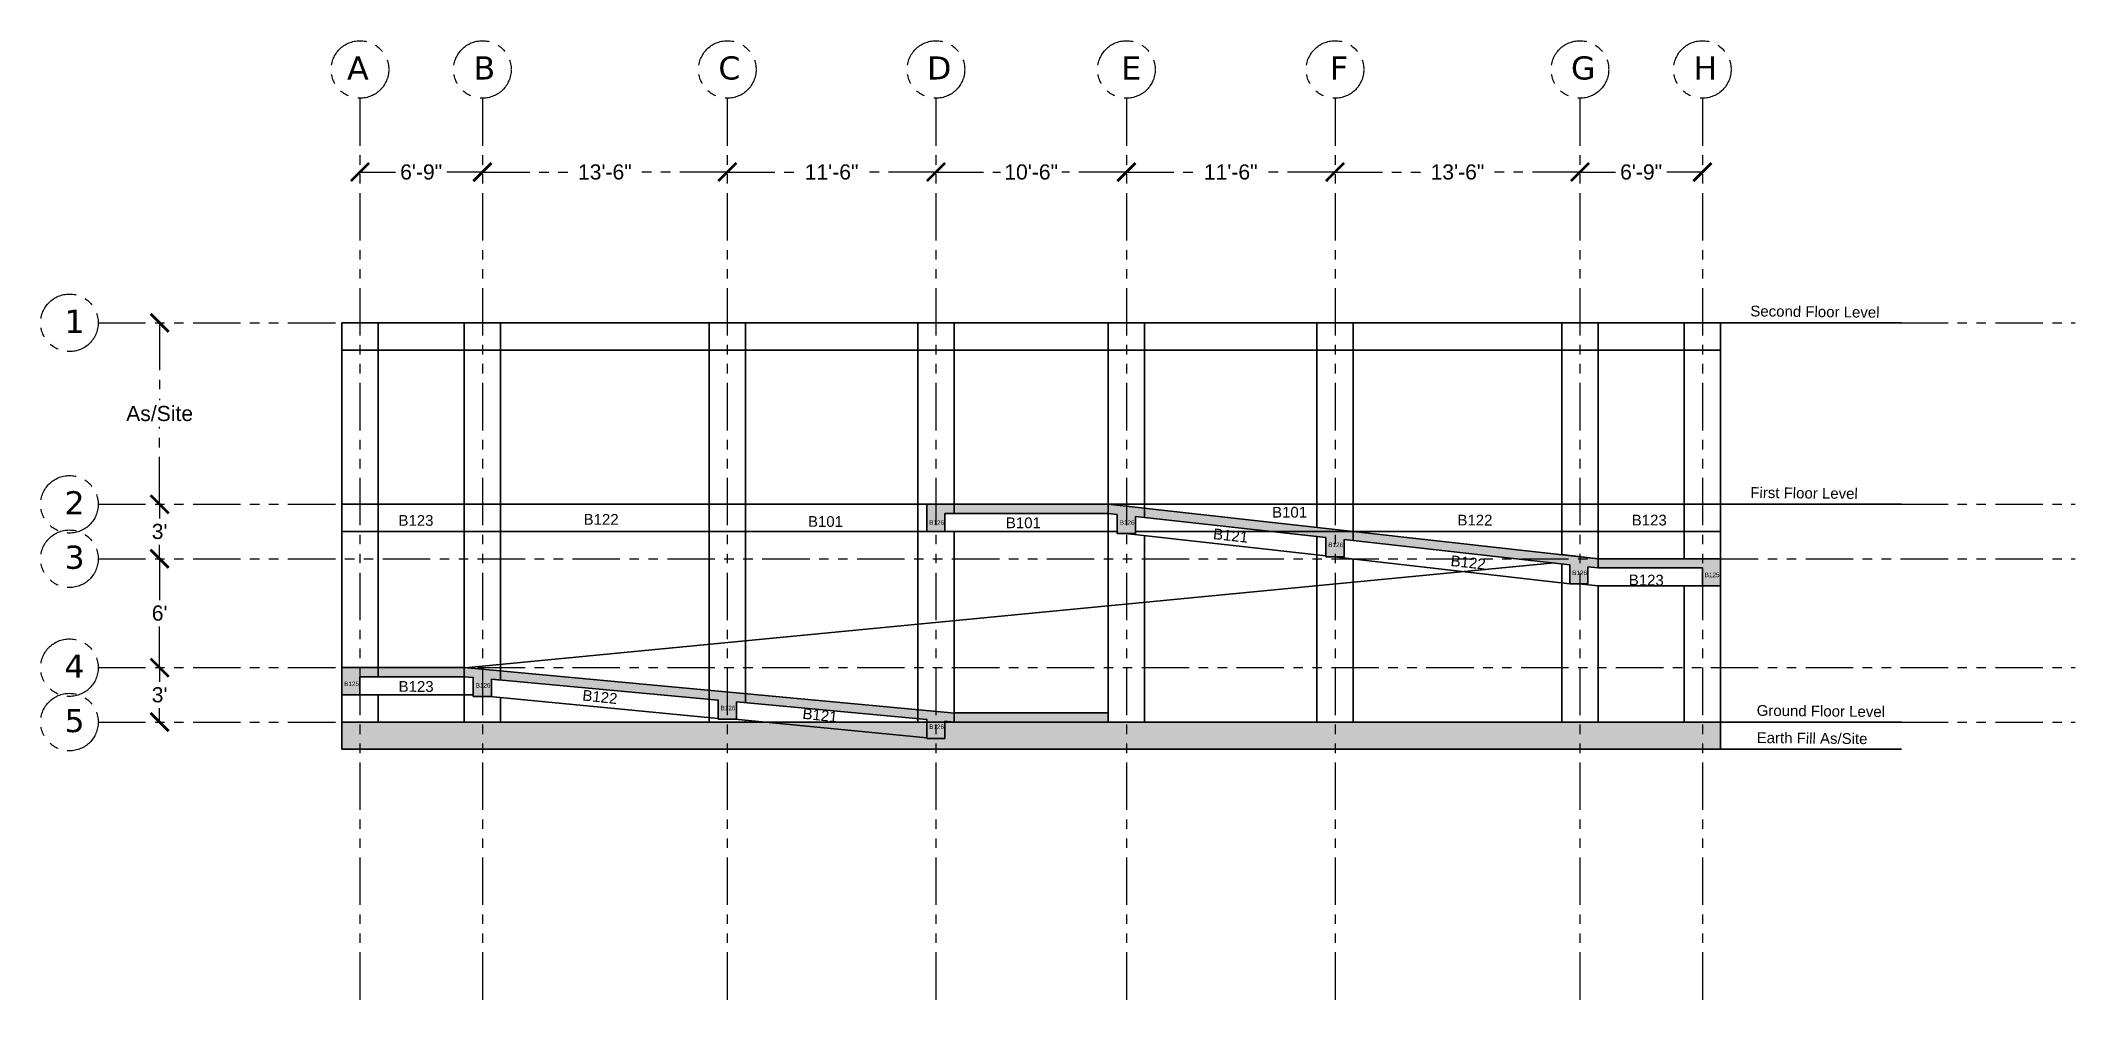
# Model space of a CAD drawing. Header units: feet. Extents: x 15113 to 123217, y -97269 to -8247.
# Drawn here: x 60418 to 61764, y -48354 to -47719 of the extents above; entities that cross this region are included whole.
import ezdxf

# ---------------------------------------------------------------- set-up
doc = ezdxf.new("R2010")
doc.units = ezdxf.units.FT
doc.header["$LTSCALE"] = 50.2
doc.header["$MEASUREMENT"] = 0
doc.header["$PDMODE"] = 3
for name, pattern in [('DASHED', [0.75, 0.5, -0.25]), ('DASHED2', [0.375, 0.25, -0.125]), ('PHANTOM2', [1.25, 0.625, -0.125, 0.125, -0.125, 0.125, -0.125])]:
    doc.linetypes.add(name, pattern=pattern)
doc.layers.get('0').update_dxf_attribs({"lineweight": 35})
doc.layers.add('drg seal txt', color=7, linetype='Continuous')
doc.layers.add('Str grid', color=7, linetype='Continuous', true_color=0x17d337)
doc.layers.add('Str Ramp', color=5, linetype='Continuous', lineweight=35, transparency=0.7)
doc.styles.add('7.1 INCH', font='arial.ttf', dxfattribs={"height": 7.1})
doc.styles.get("Standard").update_dxf_attribs({"font": 'arial.ttf'})
doc.dimstyles.new('Copy of Standard', dxfattribs={"dimscale": 40, "dimtxt": 0.25, "dimasz": 0.3, "dimexe": 0.18, "dimexo": 5, "dimgap": 0.09, "dimtad": 0, "dimtih": 1, "dimtoh": 1, "dimdec": 0, "dimzin": 0, "dimdsep": 46, "dimlunit": 4, "dimtxsty": 'Standard', "dimcen": 0.2, "dimse1": 1, "dimse2": 1, "dimadec": 0, "dimazin": 0, "dimtfac": 1, "dimtdec": 0, "dimtofl": 0, "dimtmove": 0, "dimatfit": 3, "dimfxl": 1, "dimtolj": 1, "dimtzin": 0, "dimarcsym": 0})

msp = doc.modelspace()

# ---------------------------------------------------------------- texts
at = {"layer": 'drg seal txt', "char_height": 15.2852164, "width": 2687.8083334, "attachment_point": 1}
for s, insert in [('{\\fVerdana|b0|i0|c0|p34;A}', (60620.27099, -47729.61302)), ('{\\fVerdana|b0|i0|c0|p34;B}', (60703.87099, -47729.61302)), ('{\\fVerdana|b0|i0|c0|p34;C}', (60865.87099, -47729.61302)), ('{\\fVerdana|b0|i0|c0|p34;D}', (61003.87099, -47729.61302)), ('{\\fVerdana|b0|i0|c0|p34;E}', (61132.37099, -47729.61302)), ('{\\fVerdana|b0|i0|c0|p34;F}', (61270.37099, -47729.61302)), ('{\\fVerdana|b0|i0|c0|p34;G}', (61429.87099, -47729.61302)), ('{\\fVerdana|b0|i0|c0|p34;H}', (61510.87099, -47729.61302)), ('{\\fVerdana|b0|i0|c0|p34;1}', (60433.3205, -47897.14146)), ('{\\fVerdana|b0|i0|c0|p34;2}', (60433.3205, -48017.14146)), ('{\\fVerdana|b0|i0|c0|p34;3}', (60433.3205, -48053.14146)), ('{\\fVerdana|b0|i0|c0|p34;4}', (60433.3205, -48125.14146)), ('{\\fVerdana|b0|i0|c0|p34;5}', (60433.3205, -48161.14146))]:
    msp.add_mtext(s, dxfattribs=dict(at, insert=insert))
at = {"layer": 'Str Ramp', "color": 1, "linetype": 'Continuous', "ltscale": 150, "attachment_point": 1, "style": '7.1 INCH'}
for s, insert, char_height, rotation in [('Second Floor Level', (61548.57497, -47894.42799), 7.1, 359.40791705), ('First Floor Level', (61548.57497, -48014.42799), 7.1, 359.40791705), ('B123', (60654.26811, -48032.88765), 7.1, 359.91490452), ('B122', (60776.76811, -48032.18765), 7.1, 359.91490452), ('B101', (60925.16811, -48033.58765), 7.1, 359.91490452), ('B101', (61056.06811, -48034.48765), 7.1, 359.91490452), ('B101', (61232.16811, -48027.48765), 7.1, 359.91490452), ('B122', (61354.76811, -48032.68765), 7.1, 359.91490452), ('B123', (61470.06811, -48032.68765), 7.1, 359.91490452), ('B126', (61005.36811, -48036.35791), 3, 359.91490452), ('B126', (61131.36811, -48036.35791), 3, 359.91490452), ('B121', (61193.64, -48041.68186), 7.1, 353.80048509), ('B126', (61269.36811, -48051.09842), 3, 359.91490452), ('B122', (61350.74, -48059.48186), 7.1, 353.80048509), ('B126', (61430.70552, -48069.61762), 3, 359.91490452), ('B123', (61468.15359, -48072.22799), 7.1, 359.40791705), ('B125', (61518.36811, -48070.98765), 3, 359.91490452), ('B125', (60618.36811, -48142.98765), 3, 359.91490452), ('B123', (60654.36811, -48142.68765), 7.1, 359.91490452), ('B126', (60705.36811, -48143.98765), 3, 359.91490452), ('B122', (60776.44, -48148.38186), 7.1, 353.80048509), ('B126', (60867.36811, -48158.98765), 3, 359.91490452), ('B121', (60922.04, -48160.48186), 7.1, 353.80048509), ('Ground Floor Level', (61552.77497, -48158.52799), 7.1, 359.40791705), ('B126', (61005.36811, -48171.37232), 3, 359.91490452), ('Earth Fill As/Site', (61552.77497, -48176.52799), 7.1, 359.40791705)]:
    msp.add_mtext_dynamic_manual_height_columns(s, width=515, gutter_width=35.5, heights=[0], dxfattribs=dict(at, insert=insert, char_height=char_height, rotation=rotation))

# ---------------------------------------------------------------- blocks, each defined once
blk = doc.blocks.new('_ArchTick')
at = {"color": 0, "linetype": 'ByBlock', "const_width": 0.15}
blk.add_lwpolyline([(-0.5, -0.5), (0.5, 0.5)], dxfattribs=at)
blk = doc.blocks.new('*D1142')
at = {"layer": 'Defpoints', "color": 0, "linetype": 'PHANTOM2', "transparency": 16777216}
for p in [(60628.8, -47806.1), (60709.8, -47806.1), (60709.8, -47806.1)]:
    blk.add_point(p, dxfattribs=at)
at = {"layer": 'Str grid', "color": 0, "linetype": 'PHANTOM2', "lineweight": -2, "transparency": 16777216}
for p, q in [((60628.8, -47806.1), (60652.4, -47806.1)), ((60709.8, -47806.1), (60686.2, -47806.1))]:
    blk.add_line(p, q, dxfattribs=at)
at = {"layer": 'Str grid', "color": 0, "linetype": 'PHANTOM2', "lineweight": -2, "transparency": 16777216, "xscale": 12, "yscale": 12, "zscale": 12, "rotation": 180}
blk.add_blockref('_ArchTick', (60628.8, -47806.1), dxfattribs=at)
at = {"layer": 'Str grid', "color": 0, "linetype": 'PHANTOM2', "lineweight": -2, "transparency": 16777216, "xscale": 12, "yscale": 12, "zscale": 12}
blk.add_blockref('_ArchTick', (60709.8, -47806.1), dxfattribs=at)
at = {"layer": 'Str grid', "color": 0, "linetype": 'PHANTOM2', "transparency": 16777216, "insert": (60669.3, -47806.1), "char_height": 10, "attachment_point": 5}
blk.add_mtext('\\A1;6\'-9"', dxfattribs=at)
blk = doc.blocks.new('*D1143')
at = {"layer": 'Defpoints', "color": 0, "linetype": 'PHANTOM2', "transparency": 16777216}
for p in [(60709.8, -47806.1), (60871.8, -47806.1), (60871.8, -47806.1)]:
    blk.add_point(p, dxfattribs=at)
at = {"layer": 'Str grid', "color": 0, "linetype": 'PHANTOM2', "lineweight": -2, "transparency": 16777216}
for p, q in [((60709.8, -47806.1), (60770.5, -47806.1)), ((60871.8, -47806.1), (60811.1, -47806.1))]:
    blk.add_line(p, q, dxfattribs=at)
at = {"layer": 'Str grid', "color": 0, "linetype": 'PHANTOM2', "lineweight": -2, "transparency": 16777216, "xscale": 12, "yscale": 12, "zscale": 12, "rotation": 180}
blk.add_blockref('_ArchTick', (60709.8, -47806.1), dxfattribs=at)
at = {"layer": 'Str grid', "color": 0, "linetype": 'PHANTOM2', "lineweight": -2, "transparency": 16777216, "xscale": 12, "yscale": 12, "zscale": 12}
blk.add_blockref('_ArchTick', (60871.8, -47806.1), dxfattribs=at)
at = {"layer": 'Str grid', "color": 0, "linetype": 'PHANTOM2', "transparency": 16777216, "insert": (60790.8, -47806.1), "char_height": 10, "attachment_point": 5}
blk.add_mtext('\\A1;13\'-6"', dxfattribs=at)
blk = doc.blocks.new('*D1144')
at = {"layer": 'Defpoints', "color": 0, "linetype": 'PHANTOM2', "transparency": 16777216}
for p in [(60871.8, -47806.1), (61009.8, -47806.1), (61009.8, -47806.1)]:
    blk.add_point(p, dxfattribs=at)
at = {"layer": 'Str grid', "color": 0, "linetype": 'PHANTOM2', "lineweight": -2, "transparency": 16777216}
for p, q in [((60871.8, -47806.1), (60920.5, -47806.1)), ((61009.8, -47806.1), (60961.1, -47806.1))]:
    blk.add_line(p, q, dxfattribs=at)
at = {"layer": 'Str grid', "color": 0, "linetype": 'PHANTOM2', "lineweight": -2, "transparency": 16777216, "xscale": 12, "yscale": 12, "zscale": 12, "rotation": 180}
blk.add_blockref('_ArchTick', (60871.8, -47806.1), dxfattribs=at)
at = {"layer": 'Str grid', "color": 0, "linetype": 'PHANTOM2', "lineweight": -2, "transparency": 16777216, "xscale": 12, "yscale": 12, "zscale": 12}
blk.add_blockref('_ArchTick', (61009.8, -47806.1), dxfattribs=at)
at = {"layer": 'Str grid', "color": 0, "linetype": 'PHANTOM2', "transparency": 16777216, "insert": (60940.8, -47806.1), "char_height": 10, "attachment_point": 5}
blk.add_mtext('\\A1;11\'-6"', dxfattribs=at)
blk = doc.blocks.new('*D1145')
at = {"layer": 'Defpoints', "color": 0, "linetype": 'PHANTOM2', "transparency": 16777216}
for p in [(61009.8, -47806.1), (61135.8, -47806.1), (61135.8, -47806.1)]:
    blk.add_point(p, dxfattribs=at)
at = {"layer": 'Str grid', "color": 0, "linetype": 'PHANTOM2', "lineweight": -2, "transparency": 16777216}
for p, q in [((61009.8, -47806.1), (61052.5, -47806.1)), ((61135.8, -47806.1), (61093.1, -47806.1))]:
    blk.add_line(p, q, dxfattribs=at)
at = {"layer": 'Str grid', "color": 0, "linetype": 'PHANTOM2', "lineweight": -2, "transparency": 16777216, "xscale": 12, "yscale": 12, "zscale": 12, "rotation": 180}
blk.add_blockref('_ArchTick', (61009.8, -47806.1), dxfattribs=at)
at = {"layer": 'Str grid', "color": 0, "linetype": 'PHANTOM2', "lineweight": -2, "transparency": 16777216, "xscale": 12, "yscale": 12, "zscale": 12}
blk.add_blockref('_ArchTick', (61135.8, -47806.1), dxfattribs=at)
at = {"layer": 'Str grid', "color": 0, "linetype": 'PHANTOM2', "transparency": 16777216, "insert": (61072.8, -47806.1), "char_height": 10, "attachment_point": 5}
blk.add_mtext('\\A1;10\'-6"', dxfattribs=at)
blk = doc.blocks.new('*D1146')
at = {"layer": 'Defpoints', "color": 0, "linetype": 'PHANTOM2', "transparency": 16777216}
for p in [(61135.8, -47806.1), (61273.8, -47806.1), (61273.8, -47806.1)]:
    blk.add_point(p, dxfattribs=at)
at = {"layer": 'Str grid', "color": 0, "linetype": 'PHANTOM2', "lineweight": -2, "transparency": 16777216}
for p, q in [((61135.8, -47806.1), (61184.5, -47806.1)), ((61273.8, -47806.1), (61225.1, -47806.1))]:
    blk.add_line(p, q, dxfattribs=at)
at = {"layer": 'Str grid', "color": 0, "linetype": 'PHANTOM2', "lineweight": -2, "transparency": 16777216, "xscale": 12, "yscale": 12, "zscale": 12, "rotation": 180}
blk.add_blockref('_ArchTick', (61135.8, -47806.1), dxfattribs=at)
at = {"layer": 'Str grid', "color": 0, "linetype": 'PHANTOM2', "lineweight": -2, "transparency": 16777216, "xscale": 12, "yscale": 12, "zscale": 12}
blk.add_blockref('_ArchTick', (61273.8, -47806.1), dxfattribs=at)
at = {"layer": 'Str grid', "color": 0, "linetype": 'PHANTOM2', "transparency": 16777216, "insert": (61204.8, -47806.1), "char_height": 10, "attachment_point": 5}
blk.add_mtext('\\A1;11\'-6"', dxfattribs=at)
blk = doc.blocks.new('*D1147')
at = {"layer": 'Defpoints', "color": 0, "linetype": 'PHANTOM2', "transparency": 16777216}
for p in [(61273.8, -47806.1), (61435.8, -47806.1), (61435.8, -47806.1)]:
    blk.add_point(p, dxfattribs=at)
at = {"layer": 'Str grid', "color": 0, "linetype": 'PHANTOM2', "lineweight": -2, "transparency": 16777216}
for p, q in [((61273.8, -47806.1), (61334.5, -47806.1)), ((61435.8, -47806.1), (61375.1, -47806.1))]:
    blk.add_line(p, q, dxfattribs=at)
at = {"layer": 'Str grid', "color": 0, "linetype": 'PHANTOM2', "lineweight": -2, "transparency": 16777216, "xscale": 12, "yscale": 12, "zscale": 12, "rotation": 180}
blk.add_blockref('_ArchTick', (61273.8, -47806.1), dxfattribs=at)
at = {"layer": 'Str grid', "color": 0, "linetype": 'PHANTOM2', "lineweight": -2, "transparency": 16777216, "xscale": 12, "yscale": 12, "zscale": 12}
blk.add_blockref('_ArchTick', (61435.8, -47806.1), dxfattribs=at)
at = {"layer": 'Str grid', "color": 0, "linetype": 'PHANTOM2', "transparency": 16777216, "insert": (61354.8, -47806.1), "char_height": 10, "attachment_point": 5}
blk.add_mtext('\\A1;13\'-6"', dxfattribs=at)
blk = doc.blocks.new('*D1148')
at = {"layer": 'Defpoints', "color": 0, "linetype": 'PHANTOM2', "transparency": 16777216}
for p in [(61435.8, -47806.1), (61516.8, -47806.1), (61516.8, -47806.1)]:
    blk.add_point(p, dxfattribs=at)
at = {"layer": 'Str grid', "color": 0, "linetype": 'PHANTOM2', "lineweight": -2, "transparency": 16777216}
for p, q in [((61435.8, -47806.1), (61459.4, -47806.1)), ((61516.8, -47806.1), (61493.2, -47806.1))]:
    blk.add_line(p, q, dxfattribs=at)
at = {"layer": 'Str grid', "color": 0, "linetype": 'PHANTOM2', "lineweight": -2, "transparency": 16777216, "xscale": 12, "yscale": 12, "zscale": 12, "rotation": 180}
blk.add_blockref('_ArchTick', (61435.8, -47806.1), dxfattribs=at)
at = {"layer": 'Str grid', "color": 0, "linetype": 'PHANTOM2', "lineweight": -2, "transparency": 16777216, "xscale": 12, "yscale": 12, "zscale": 12}
blk.add_blockref('_ArchTick', (61516.8, -47806.1), dxfattribs=at)
at = {"layer": 'Str grid', "color": 0, "linetype": 'PHANTOM2', "transparency": 16777216, "insert": (61476.3, -47806.1), "char_height": 10, "attachment_point": 5}
blk.add_mtext('\\A1;6\'-9"', dxfattribs=at)
blk = doc.blocks.new('*D1149')
at = {"layer": 'Defpoints', "color": 0, "linetype": 'PHANTOM2', "transparency": 16777216}
for p in [(60496.3, -48133.8), (60496.3, -48169.8), (60496.3, -48169.8)]:
    blk.add_point(p, dxfattribs=at)
at = {"layer": 'Str grid', "color": 0, "linetype": 'PHANTOM2', "lineweight": -2, "transparency": 16777216}
for p, q in [((60496.3, -48133.8), (60496.3, -48143.1)), ((60496.3, -48169.8), (60496.3, -48160.5))]:
    blk.add_line(p, q, dxfattribs=at)
at = {"layer": 'Str grid', "color": 0, "linetype": 'PHANTOM2', "lineweight": -2, "transparency": 16777216, "xscale": 12, "yscale": 12, "zscale": 12}
for p, rotation in [((60496.3, -48133.8), 90), ((60496.3, -48169.8), 270)]:
    blk.add_blockref('_ArchTick', p, dxfattribs=dict(at, rotation=rotation))
at = {"layer": 'Str grid', "color": 0, "linetype": 'PHANTOM2', "transparency": 16777216, "insert": (60496.3, -48151.8), "char_height": 10, "attachment_point": 5}
blk.add_mtext("\\A1;3'", dxfattribs=at)
blk = doc.blocks.new('*D1150')
at = {"layer": 'Defpoints', "color": 0, "linetype": 'PHANTOM2', "transparency": 16777216}
for p in [(60496.3, -48061.8), (60496.3, -48133.8), (60496.3, -48133.8)]:
    blk.add_point(p, dxfattribs=at)
at = {"layer": 'Str grid', "color": 0, "linetype": 'PHANTOM2', "lineweight": -2, "transparency": 16777216}
for p, q in [((60496.3, -48061.8), (60496.3, -48089.1)), ((60496.3, -48133.8), (60496.3, -48106.5))]:
    blk.add_line(p, q, dxfattribs=at)
at = {"layer": 'Str grid', "color": 0, "linetype": 'PHANTOM2', "lineweight": -2, "transparency": 16777216, "xscale": 12, "yscale": 12, "zscale": 12}
for p, rotation in [((60496.3, -48061.8), 90), ((60496.3, -48133.8), 270)]:
    blk.add_blockref('_ArchTick', p, dxfattribs=dict(at, rotation=rotation))
at = {"layer": 'Str grid', "color": 0, "linetype": 'PHANTOM2', "transparency": 16777216, "insert": (60496.3, -48097.8), "char_height": 10, "attachment_point": 5}
blk.add_mtext("\\A1;6'", dxfattribs=at)
blk = doc.blocks.new('*D1151')
at = {"layer": 'Defpoints', "color": 0, "linetype": 'PHANTOM2', "transparency": 16777216}
for p in [(60496.3, -48025.8), (60496.3, -48061.8), (60496.3, -48061.8)]:
    blk.add_point(p, dxfattribs=at)
at = {"layer": 'Str grid', "color": 0, "linetype": 'PHANTOM2', "lineweight": -2, "transparency": 16777216}
for p, q in [((60496.3, -48025.8), (60496.3, -48035.1)), ((60496.3, -48061.8), (60496.3, -48052.5))]:
    blk.add_line(p, q, dxfattribs=at)
at = {"layer": 'Str grid', "color": 0, "linetype": 'PHANTOM2', "lineweight": -2, "transparency": 16777216, "xscale": 12, "yscale": 12, "zscale": 12}
for p, rotation in [((60496.3, -48025.8), 90), ((60496.3, -48061.8), 270)]:
    blk.add_blockref('_ArchTick', p, dxfattribs=dict(at, rotation=rotation))
at = {"layer": 'Str grid', "color": 0, "linetype": 'PHANTOM2', "transparency": 16777216, "insert": (60496.3, -48043.8), "char_height": 10, "attachment_point": 5}
blk.add_mtext("\\A1;3'", dxfattribs=at)
blk = doc.blocks.new('*D1152')
at = {"layer": 'Defpoints', "color": 0, "linetype": 'PHANTOM2', "transparency": 16777216}
for p in [(60496.3, -47905.8), (60496.3, -48025.8), (60496.3, -48025.8)]:
    blk.add_point(p, dxfattribs=at)
at = {"layer": 'Str grid', "color": 0, "linetype": 'PHANTOM2', "lineweight": -2, "transparency": 16777216}
for p, q in [((60496.3, -47905.8), (60496.3, -47957)), ((60496.3, -48025.8), (60496.3, -47974.6))]:
    blk.add_line(p, q, dxfattribs=at)
at = {"layer": 'Str grid', "color": 0, "linetype": 'PHANTOM2', "lineweight": -2, "transparency": 16777216, "xscale": 12, "yscale": 12, "zscale": 12}
for p, rotation in [((60496.3, -47905.8), 90), ((60496.3, -48025.8), 270)]:
    blk.add_blockref('_ArchTick', p, dxfattribs=dict(at, rotation=rotation))
at = {"layer": 'Str grid', "color": 0, "linetype": 'PHANTOM2', "transparency": 16777216, "insert": (60496.3, -47965.8), "char_height": 10, "attachment_point": 5}
blk.add_mtext('\\A1;As/Site', dxfattribs=at)

# ---------------------------------------------------------------- dimensions: what is measured, and where the dimension line sits
at = {"layer": 'Str grid', "color": 0, "linetype": 'PHANTOM2'}
for base, p1, p2, picture, middle in [((60709.8, -47806.0695), (60628.8, -47806.0695), (60709.8, -47806.0695), '*D1142', (60669.3, -47806.0695)), ((60871.8, -47806.0695), (60709.8, -47806.0695), (60871.8, -47806.0695), '*D1143', (60790.8, -47806.0695)), ((61009.8, -47806.0695), (60871.8, -47806.0695), (61009.8, -47806.0695), '*D1144', (60940.8, -47806.0695)), ((61135.8, -47806.0695), (61009.8, -47806.0695), (61135.8, -47806.0695), '*D1145', (61072.8, -47806.0695)), ((61273.8, -47806.0695), (61135.8, -47806.0695), (61273.8, -47806.0695), '*D1146', (61204.8, -47806.0695)), ((61435.8, -47806.0695), (61273.8, -47806.0695), (61435.8, -47806.0695), '*D1147', (61354.8, -47806.0695)), ((61516.8, -47806.0695), (61435.8, -47806.0695), (61516.8, -47806.0695), '*D1148', (61476.3, -47806.0695))]:
    dim = msp.add_linear_dim(base=base, p1=p1, p2=p2, dimstyle='Copy of Standard', override={"dimblk": 'ArchTick'}, dxfattribs=at)
    dim.commit()
    dim.dimension.update_dxf_attribs({"geometry": picture, "text_midpoint": middle})
dim = msp.add_linear_dim(base=(60496.25985, -48025.8), p1=(60496.25985, -47905.8), p2=(60496.25985, -48025.8), angle=90, text='As/Site', dimstyle='Copy of Standard', override={"dimblk": 'ArchTick'}, dxfattribs=at)
dim.commit()
dim.dimension.update_dxf_attribs({"geometry": '*D1152', "text_midpoint": (60496.25985, -47965.8)})
for base, p1, p2, picture, middle in [((60496.25985, -48061.8), (60496.25985, -48025.8), (60496.25985, -48061.8), '*D1151', (60496.25985, -48043.8)), ((60496.25985, -48133.8), (60496.25985, -48061.8), (60496.25985, -48133.8), '*D1150', (60496.25985, -48097.8)), ((60496.25985, -48169.8), (60496.25985, -48133.8), (60496.25985, -48169.8), '*D1149', (60496.25985, -48151.8))]:
    dim = msp.add_linear_dim(base=base, p1=p1, p2=p2, angle=90, dimstyle='Copy of Standard', override={"dimblk": 'ArchTick'}, dxfattribs=at)
    dim.commit()
    dim.dimension.update_dxf_attribs({"geometry": picture, "text_midpoint": middle})

# ---------------------------------------------------------------- hatches: boundary and pattern name
at = {"layer": 'Str Ramp', "linetype": 'Continuous', "ltscale": 150, "transparency": 33554559}
h = msp.add_hatch(dxfattribs=at)
h.set_pattern_fill('AR-CONC', color=1)
h.set_pattern_definition([(50, (0, 0), (7.17260183, -0.62752135), [0.75, -8.25]), (355, (0, 0), (-1.38751334, 7.52192134), [0.6, -6.6]), (100.451444, (0.598, -0.052), (5.78508847, 6.8943999), [0.6374019, -7.0114211]), (46.1842, (0, 2), (10.6724133, -1.6551928), [1.125, -12.375]), (96.635635, (0.889, 1.862), (9.3466195, 9.741186), [0.9561034, -10.5171376]), (351.184164, (0, 2), (9.3466195, 9.741186), [0.9, -9.9]), (21, (1, 1.5), (5.9690705, -4.0261889), [0.75, -8.25]), (326, (1, 1.5), (2.4331533, 7.25150045), [0.6, -6.6]), (71.451445, (1.4974, 1.1645), (8.40222377, 3.2253115), [0.6374019, -7.0114211]), (37.5, (0, 0), (0.12159855, 3.32893854), [0, -6.52, 0, -6.7, 0, -6.625]), (7.5, (0, 0), (2.63069537, 3.94411712), [0, -3.82, 0, -6.37, 0, -2.525]), (327.5, (-2.23, 0), (5.33822436, -0.22554872), [0, -2.5, 0, -7.8, 0, -10.35]), (317.5, (-3.23, 0), (5.8318617, 1.00104982), [0, -3.25, 0, -5.18, 0, -7.35])])
h.paths.add_polyline_path([(60721.8, -48135.99656), (60697.8, -48133.77433), (60697.8, -48139.8), (60703.8, -48140.35556), (60703.8, -48152.8), (60715.8, -48152.8), (60715.8, -48141.46667), (60721.8, -48142.02222)])
h.paths.add_polyline_path([(61123.8, -48163.77433), (61021.8, -48163.77433), (61021.8, -48169.8), (61123.8, -48169.8)])
h.paths.add_polyline_path([(61021.8, -48163.77433), (60997.8, -48161.55211), (60997.8, -48167.57778), (61003.8, -48168.13333), (61003.8, -48169.8), (61015.8, -48169.8), (61015.8, -48169.24444), (61021.8, -48169.8)])
h.paths.add_polyline_path([(61015.8, -48169.8), (61003.8, -48169.8), (61003.8, -48180.57778), (61015.8, -48180.57778)])
h.paths.add_polyline_path([(60997.8, -48161.55211), (60883.8, -48150.99656), (60883.8, -48157.02222), (60997.8, -48167.57778)])
h.paths.add_polyline_path([(60883.8, -48150.99656), (60859.8, -48148.77433), (60859.8, -48154.8), (60865.8, -48155.35556), (60865.8, -48167.8), (60877.8, -48167.8), (60877.8, -48156.46667), (60883.8, -48157.02222)])
h.paths.add_polyline_path([(60859.8, -48148.77433), (60721.8, -48135.99656), (60721.8, -48142.02222), (60859.8, -48154.8)])
h.paths.add_polyline_path([(60640.8, -48133.8), (60628.8, -48133.8), (60616.8, -48133.8), (60616.8, -48151.8), (60628.8, -48151.8), (60628.8, -48139.8), (60640.8, -48139.8)])
h.paths.add_polyline_path([(60697.8, -48133.8), (60640.8, -48133.8), (60640.8, -48139.8), (60697.8, -48139.8)])
h.paths.add_polyline_path([(61528.8, -48061.8), (61447.8, -48061.8), (61447.8, -48067.8), (61516.8, -48067.8), (61516.8, -48079.8), (61528.8, -48079.8)])
h.paths.add_polyline_path([(61447.8, -48061.8), (61285.8, -48043.8), (61285.8, -48049.83692), (61429.13741, -48065.7633), (61429.13741, -48078.42997), (61441.13741, -48078.42997), (61441.13741, -48067.09664), (61447.8, -48067.8)])
h.paths.add_polyline_path([(61285.8, -48043.8), (61147.8, -48028.46667), (61147.8, -48034.50359), (61267.8, -48047.83692), (61267.8, -48060.50359), (61279.8, -48060.50359), (61279.8, -48049.17026), (61285.8, -48049.83692)])
h.paths.add_polyline_path([(61123.8, -48025.8), (61021.8, -48025.8), (61021.8, -48031.8), (61123.8, -48031.8)])
h.paths.add_polyline_path([(61123.8, -48025.8), (61123.8, -48031.83692), (61129.8, -48032.50359), (61129.8, -48045.17026), (61141.8, -48045.17026), (61141.8, -48033.83692), (61147.8, -48034.50359), (61147.8, -48028.46667)])
h.paths.add_polyline_path([(61021.8, -48025.8), (61003.8, -48025.8), (61003.8, -48043.8), (61015.8, -48043.8), (61015.8, -48031.8), (61021.8, -48031.8)])
h.paths.add_polyline_path([(61004.30425, -48176.02115), (61015.59209, -48176.03792), (61015.60127, -48169.8558), (61004.31343, -48169.83903)], flags=24)
h.paths.add_polyline_path([(60918.36461, -48171.15333), (60944.92298, -48174.03826), (60946.503, -48159.49279), (60919.94463, -48156.60786)], flags=9)
h.paths.add_polyline_path([(60866.30425, -48163.63649), (60877.59209, -48163.65325), (60877.60127, -48157.47113), (60866.31343, -48157.45437)], flags=24)
h.paths.add_polyline_path([(60617.30425, -48147.63649), (60628.59209, -48147.65325), (60628.60127, -48141.47113), (60617.31343, -48141.45437)], flags=24)
h.paths.add_polyline_path([(60704.30425, -48148.63649), (60715.59209, -48148.65325), (60715.60127, -48142.47113), (60704.31343, -48142.45437)], flags=24)
h.paths.add_polyline_path([(61517.30425, -48075.63649), (61528.59209, -48075.65325), (61528.60127, -48069.47113), (61517.31343, -48069.45437)], flags=24)
h.paths.add_polyline_path([(61429.64166, -48074.26646), (61440.9295, -48074.28322), (61440.93868, -48068.1011), (61429.65084, -48068.08434)], flags=24)
h.paths.add_polyline_path([(61268.30425, -48055.74726), (61279.59209, -48055.76402), (61279.60127, -48049.5819), (61268.31343, -48049.56514)], flags=24)
h.paths.add_polyline_path([(61130.30425, -48041.00675), (61141.59209, -48041.02351), (61141.60127, -48034.84139), (61130.31343, -48034.82462)], flags=24)
h.paths.add_polyline_path([(61004.30425, -48041.00675), (61015.59209, -48041.02351), (61015.60127, -48034.84139), (61004.31343, -48034.82462)], flags=24)
at = {"layer": 'Str Ramp', "linetype": 'DASHED', "ltscale": 150, "transparency": 33554559}
h = msp.add_hatch(dxfattribs=at)
h.set_pattern_fill('SWAMP', color=1, scale=7)
h.paths.add_polyline_path([(61528.8, -48169.8), (61015.8, -48169.8), (61015.8, -48180.57778), (61003.8, -48180.57778), (61003.8, -48180.18466), (60897.22004, -48169.8), (60616.8, -48169.8), (60616.8, -48187.8), (61528.8, -48187.8)])
h.paths.add_polyline_path([(61003.8, -48169.8), (60897.22004, -48169.8), (61003.8, -48180.18466)], flags=17)

# ---------------------------------------------------------------- linework, layer by layer
at = {"layer": 'Str grid', "color": 0, "linetype": 'PHANTOM2'}
for p, q in [((60628.8, -47757.29914), (60628.8, -48354.43432)), ((60709.8, -47757.29914), (60709.8, -48354.43432)), ((60871.8, -47757.29914), (60871.8, -48354.43432)), ((61009.8, -47757.29914), (61009.8, -48354.43432)), ((61135.8, -47757.29914), (61135.8, -48354.43432)), ((61273.8, -47757.29914), (61273.8, -48354.43432)), ((61435.8, -47757.29914), (61435.8, -48354.43432)), ((61516.8, -47757.29914), (61516.8, -48354.43432)), ((60455.6673, -47905.8), (61763.5, -47905.8)), ((60455.6673, -48025.8), (61763.5, -48025.8)), ((60455.6673, -48061.8), (61763.5, -48061.8)), ((60455.6673, -48133.8), (61763.5, -48133.8)), ((60455.6673, -48169.8), (61763.5, -48169.8))]:
    msp.add_line(p, q, dxfattribs=at)
for centre in [(60628.8, -47738.27156), (60709.8, -47738.27156), (60871.8, -47738.27156), (61009.8, -47738.27156), (61135.8, -47738.27156), (61273.8, -47738.27156), (61435.8, -47738.27156), (61516.8, -47738.27156), (60436.63971, -47905.8), (60436.63971, -48025.8), (60436.63971, -48061.8), (60436.63971, -48133.8), (60436.63971, -48169.8)]:
    msp.add_circle(centre, 19.02759, dxfattribs=at)
at = {"layer": 'Str Ramp', "linetype": 'Continuous', "ltscale": 150}
for p, q in [((60616.8, -48169.8), (60616.8, -47905.8)), ((60640.8, -48139.8), (60640.8, -47905.8)), ((60697.8, -48139.8), (60697.8, -47905.8)), ((60721.8, -48142.02222), (60721.8, -47905.8)), ((60859.8, -48166.85133), (60859.8, -47905.8)), ((60883.8, -48157.02222), (60883.8, -47905.8)), ((60997.8, -48169.8), (60997.8, -47905.8)), ((61021.8, -48031.8), (61021.8, -47905.8)), ((61123.8, -48169.8), (61123.8, -47905.8)), ((61147.8, -48034.50359), (61147.8, -47905.8)), ((61261.8, -48041.13333), (61261.8, -47905.8)), ((61285.8, -48049.83692), (61285.8, -47905.8)), ((61423.8, -48058.92), (61423.8, -47905.8)), ((61447.8, -48067.8), (61447.8, -47905.8)), ((61504.8, -48061.8), (61504.8, -47905.8)), ((61528.8, -48169.8), (61528.8, -47905.8)), ((61003.8, -48025.8), (61003.8, -48043.8)), ((61015.8, -48043.8), (61015.8, -48031.8)), ((61021.8, -48031.8), (61015.8, -48031.8)), ((61123.8, -48031.8), (61021.8, -48031.8)), ((61123.8, -48169.8), (61123.8, -48025.8)), ((61123.8, -48025.8), (61447.8, -48061.8)), ((61123.8, -48031.83692), (61129.8, -48032.50359)), ((61123.8, -48031.83692), (61129.8, -48032.50359)), ((61141.8, -48033.83692), (61147.8, -48034.50359)), ((61141.8, -48033.83692), (61267.8, -48047.83692)), ((61147.8, -48034.50359), (61147.8, -48025.8)), ((61021.8, -48169.8), (61021.8, -48043.8)), ((61135.13538, -48045.17026), (61267.8, -48059.91077)), ((61147.8, -48169.8), (61147.8, -48046.57744)), ((61147.8, -48169.8), (61147.8, -48046.57744)), ((61261.8, -48169.8), (61261.8, -48047.17026)), ((61267.8, -48047.83692), (61267.8, -48060.50359)), ((61267.8, -48060.50359), (61279.8, -48060.50359)), ((61273.318, -48060.50359), (61429.13741, -48078.42997)), ((61279.8, -48049.17026), (61279.8, -48060.50359)), ((61279.8, -48049.17026), (61429.13741, -48065.7633)), ((61447.8, -48061.8), (61423.8, -48058.92)), ((61285.8, -48169.8), (61285.8, -48061.93959)), ((61423.8, -48169.8), (61423.8, -48065.17026)), ((61429.13741, -48065.7633), (61429.13741, -48078.42997)), ((61441.13741, -48067.09664), (61441.13741, -48078.42997)), ((61441.13741, -48067.09664), (61447.8, -48067.8)), ((61447.8, -48061.8), (61528.8, -48061.8)), ((61447.8, -48067.8), (61447.8, -48061.8)), ((61447.8, -48067.8), (61516.8, -48067.8)), ((61516.8, -48079.8), (61516.8, -48067.8)), ((61528.8, -48061.8), (61528.8, -48079.8)), ((61429.13741, -48078.42997), (61441.13741, -48078.42997)), ((61447.8, -48079.8), (61435.13741, -48078.42997)), ((61447.8, -48169.8), (61447.8, -48079.8)), ((61447.8, -48169.8), (61447.8, -48079.8)), ((61447.8, -48079.8), (61528.8, -48079.8)), ((61504.8, -48169.8), (61504.8, -48079.8)), ((61528.8, -48079.8), (61516.8, -48079.8)), ((60697.8, -48133.77433), (61022.35319, -48163.82556)), ((60697.8, -48139.8), (60697.8, -48133.8)), ((60697.8, -48169.8), (60697.8, -48139.8)), ((60697.8, -48139.8), (60703.8, -48140.35556)), ((60715.8, -48141.46667), (60865.8, -48155.35556)), ((60628.8, -48151.8), (60703.8, -48151.8)), ((60640.8, -48169.8), (60640.8, -48151.8)), ((60697.8, -48169.8), (60697.8, -48151.8)), ((60714.69362, -48152.8), (60865.8, -48167.40689)), ((60721.8, -48169.8), (60721.8, -48153.48695)), ((60859.8, -48169.8), (60859.8, -48166.85133)), ((60876.69362, -48167.8), (61003.8, -48180.18466)), ((60877.8, -48156.46667), (61003.8, -48168.13333)), ((60883.8, -48169.8), (60883.8, -48168.49241)), ((61015.8, -48169.24444), (61021.8, -48169.8)), ((61021.8, -48163.77433), (61123.8, -48163.77433)), ((61123.8, -48169.8), (61123.8, -48163.8)), ((60616.8, -48169.8), (61528.8, -48169.8)), ((60616.8, -48187.8), (60616.8, -48169.8)), ((60616.8, -48169.8), (60640.8, -48169.8)), ((61021.8, -48169.8), (61123.8, -48169.8)), ((61528.8, -48169.8), (61528.8, -48187.8)), ((61528.8, -48187.8), (60616.8, -48187.8))]:
    msp.add_line(p, q, dxfattribs=at)
at = {"layer": 'Str Ramp', "color": 1, "linetype": 'Continuous', "ltscale": 150}
for p, q in [((60640.8, -47905.8), (60616.8, -47905.8)), ((60697.8, -47905.8), (60640.8, -47905.8)), ((60721.8, -47905.8), (60697.8, -47905.8)), ((60859.8, -47905.8), (60721.8, -47905.8)), ((60883.8, -47905.8), (60859.8, -47905.8)), ((60997.8, -47905.8), (60883.8, -47905.8)), ((61021.8, -47905.8), (60997.8, -47905.8)), ((61123.8, -47905.8), (61021.8, -47905.8)), ((61123.8, -47905.8), (61147.8, -47905.8)), ((61147.8, -47905.8), (61261.8, -47905.8)), ((61261.8, -47905.8), (61285.8, -47905.8)), ((61285.8, -47905.8), (61423.8, -47905.8)), ((61423.8, -47905.8), (61447.8, -47905.8)), ((61447.8, -47905.8), (61504.8, -47905.8)), ((61504.8, -47905.8), (61528.8, -47905.8)), ((60640.8, -47923.8), (60616.8, -47923.8)), ((60697.8, -47923.8), (60640.8, -47923.8)), ((60721.8, -47923.8), (60697.8, -47923.8)), ((60859.8, -47923.8), (60721.8, -47923.8)), ((60883.8, -47923.8), (60859.8, -47923.8)), ((61003.8, -47923.8), (60883.8, -47923.8)), ((61003.8, -47923.8), (61021.8, -47923.8)), ((61129.8, -47923.8), (61015.8, -47923.8)), ((61123.8, -47923.8), (61147.8, -47923.8)), ((61147.8, -47923.8), (61261.8, -47923.8)), ((61261.8, -47923.8), (61285.8, -47923.8)), ((61285.8, -47923.8), (61423.8, -47923.8)), ((61423.8, -47923.8), (61447.8, -47923.8)), ((61447.8, -47923.8), (61504.8, -47923.8)), ((61504.8, -47923.8), (61528.8, -47923.8)), ((60640.8, -48025.8), (60616.8, -48025.8)), ((60697.8, -48025.8), (60640.8, -48025.8)), ((60721.8, -48025.8), (60697.8, -48025.8)), ((60859.8, -48025.8), (60721.8, -48025.8)), ((60883.8, -48025.8), (60859.8, -48025.8)), ((60997.8, -48025.8), (60883.8, -48025.8)), ((61021.8, -48025.8), (60997.8, -48025.8)), ((61123.8, -48025.8), (61021.8, -48025.8)), ((61123.8, -48025.8), (61147.8, -48025.8)), ((61147.8, -48025.8), (61261.8, -48025.8)), ((61261.8, -48025.8), (61285.8, -48025.8)), ((61285.8, -48025.8), (61423.8, -48025.8)), ((61423.8, -48025.8), (61447.8, -48025.8)), ((61447.8, -48025.8), (61504.8, -48025.8)), ((61504.8, -48025.8), (61528.8, -48025.8)), ((60640.8, -48043.8), (60616.8, -48043.8)), ((60697.8, -48043.8), (60640.8, -48043.8)), ((60721.8, -48043.8), (60697.8, -48043.8)), ((60859.8, -48043.8), (60721.8, -48043.8)), ((60883.8, -48043.8), (60859.8, -48043.8)), ((61003.8, -48043.8), (60883.8, -48043.8)), ((61003.8, -48043.8), (61021.8, -48043.8)), ((61129.8, -48043.8), (61015.8, -48043.8)), ((61141.8, -48043.8), (61261.8, -48043.8)), ((61261.8, -48043.8), (61285.8, -48043.8)), ((61285.8, -48043.8), (61423.8, -48043.8)), ((61423.8, -48043.8), (61447.8, -48043.8)), ((61447.8, -48043.8), (61504.8, -48043.8)), ((61504.8, -48043.8), (61528.8, -48043.8))]:
    msp.add_line(p, q, dxfattribs=at)
at = {"layer": 'Str Ramp', "color": 7, "linetype": 'DASHED', "ltscale": 150}
for p, q in [((61528.8, -47905.8), (61648.6, -47905.8)), ((61528.8, -48025.8), (61648.6, -48025.8)), ((61528.8, -48169.8), (61648.6, -48169.8)), ((61528.8, -48187.8), (61648.6, -48187.8))]:
    msp.add_line(p, q, dxfattribs=at)
at = {"layer": 'Str Ramp', "linetype": 'DASHED2', "ltscale": 150}
for p, q in [((61418.66653, -48064.59987), (60698.35319, -48133.82556)), ((60703.8, -48140.35556), (60697.8, -48139.8)), ((60721.8, -48142.02222), (60715.8, -48141.46667))]:
    msp.add_line(p, q, dxfattribs=at)
at = {"layer": 'Str Ramp', "linetype": 'Continuous', "ltscale": 150}
for points in [[(61129.8, -48032.50359), (61129.8, -48045.17026), (61141.8, -48045.17026), (61141.8, -48033.83692)], [(60697.8, -48139.8), (60628.8, -48139.8), (60628.8, -48151.8), (60616.8, -48151.8), (60616.8, -48133.8), (60628.8, -48133.8), (60697.8, -48133.8)], [(60703.8, -48140.13333), (60703.8, -48152.8), (60715.8, -48152.8), (60715.8, -48141.46667)], [(60865.8, -48155.13333), (60865.8, -48167.8), (60877.8, -48167.8), (60877.8, -48156.46667)], [(61003.8, -48167.91111), (61003.8, -48180.57778), (61015.8, -48180.57778), (61015.8, -48169.24444)]]:
    msp.add_lwpolyline(points, dxfattribs=at)

msp.set_redraw_order([(e.dxf.handle, doc.entitydb.next_handle()) for e in msp.query("TEXT MTEXT ATTDEF DIMENSION ARC_DIMENSION")])  # texts and dimensions are drawn at this point

doc.saveas('drawing.dxf')
